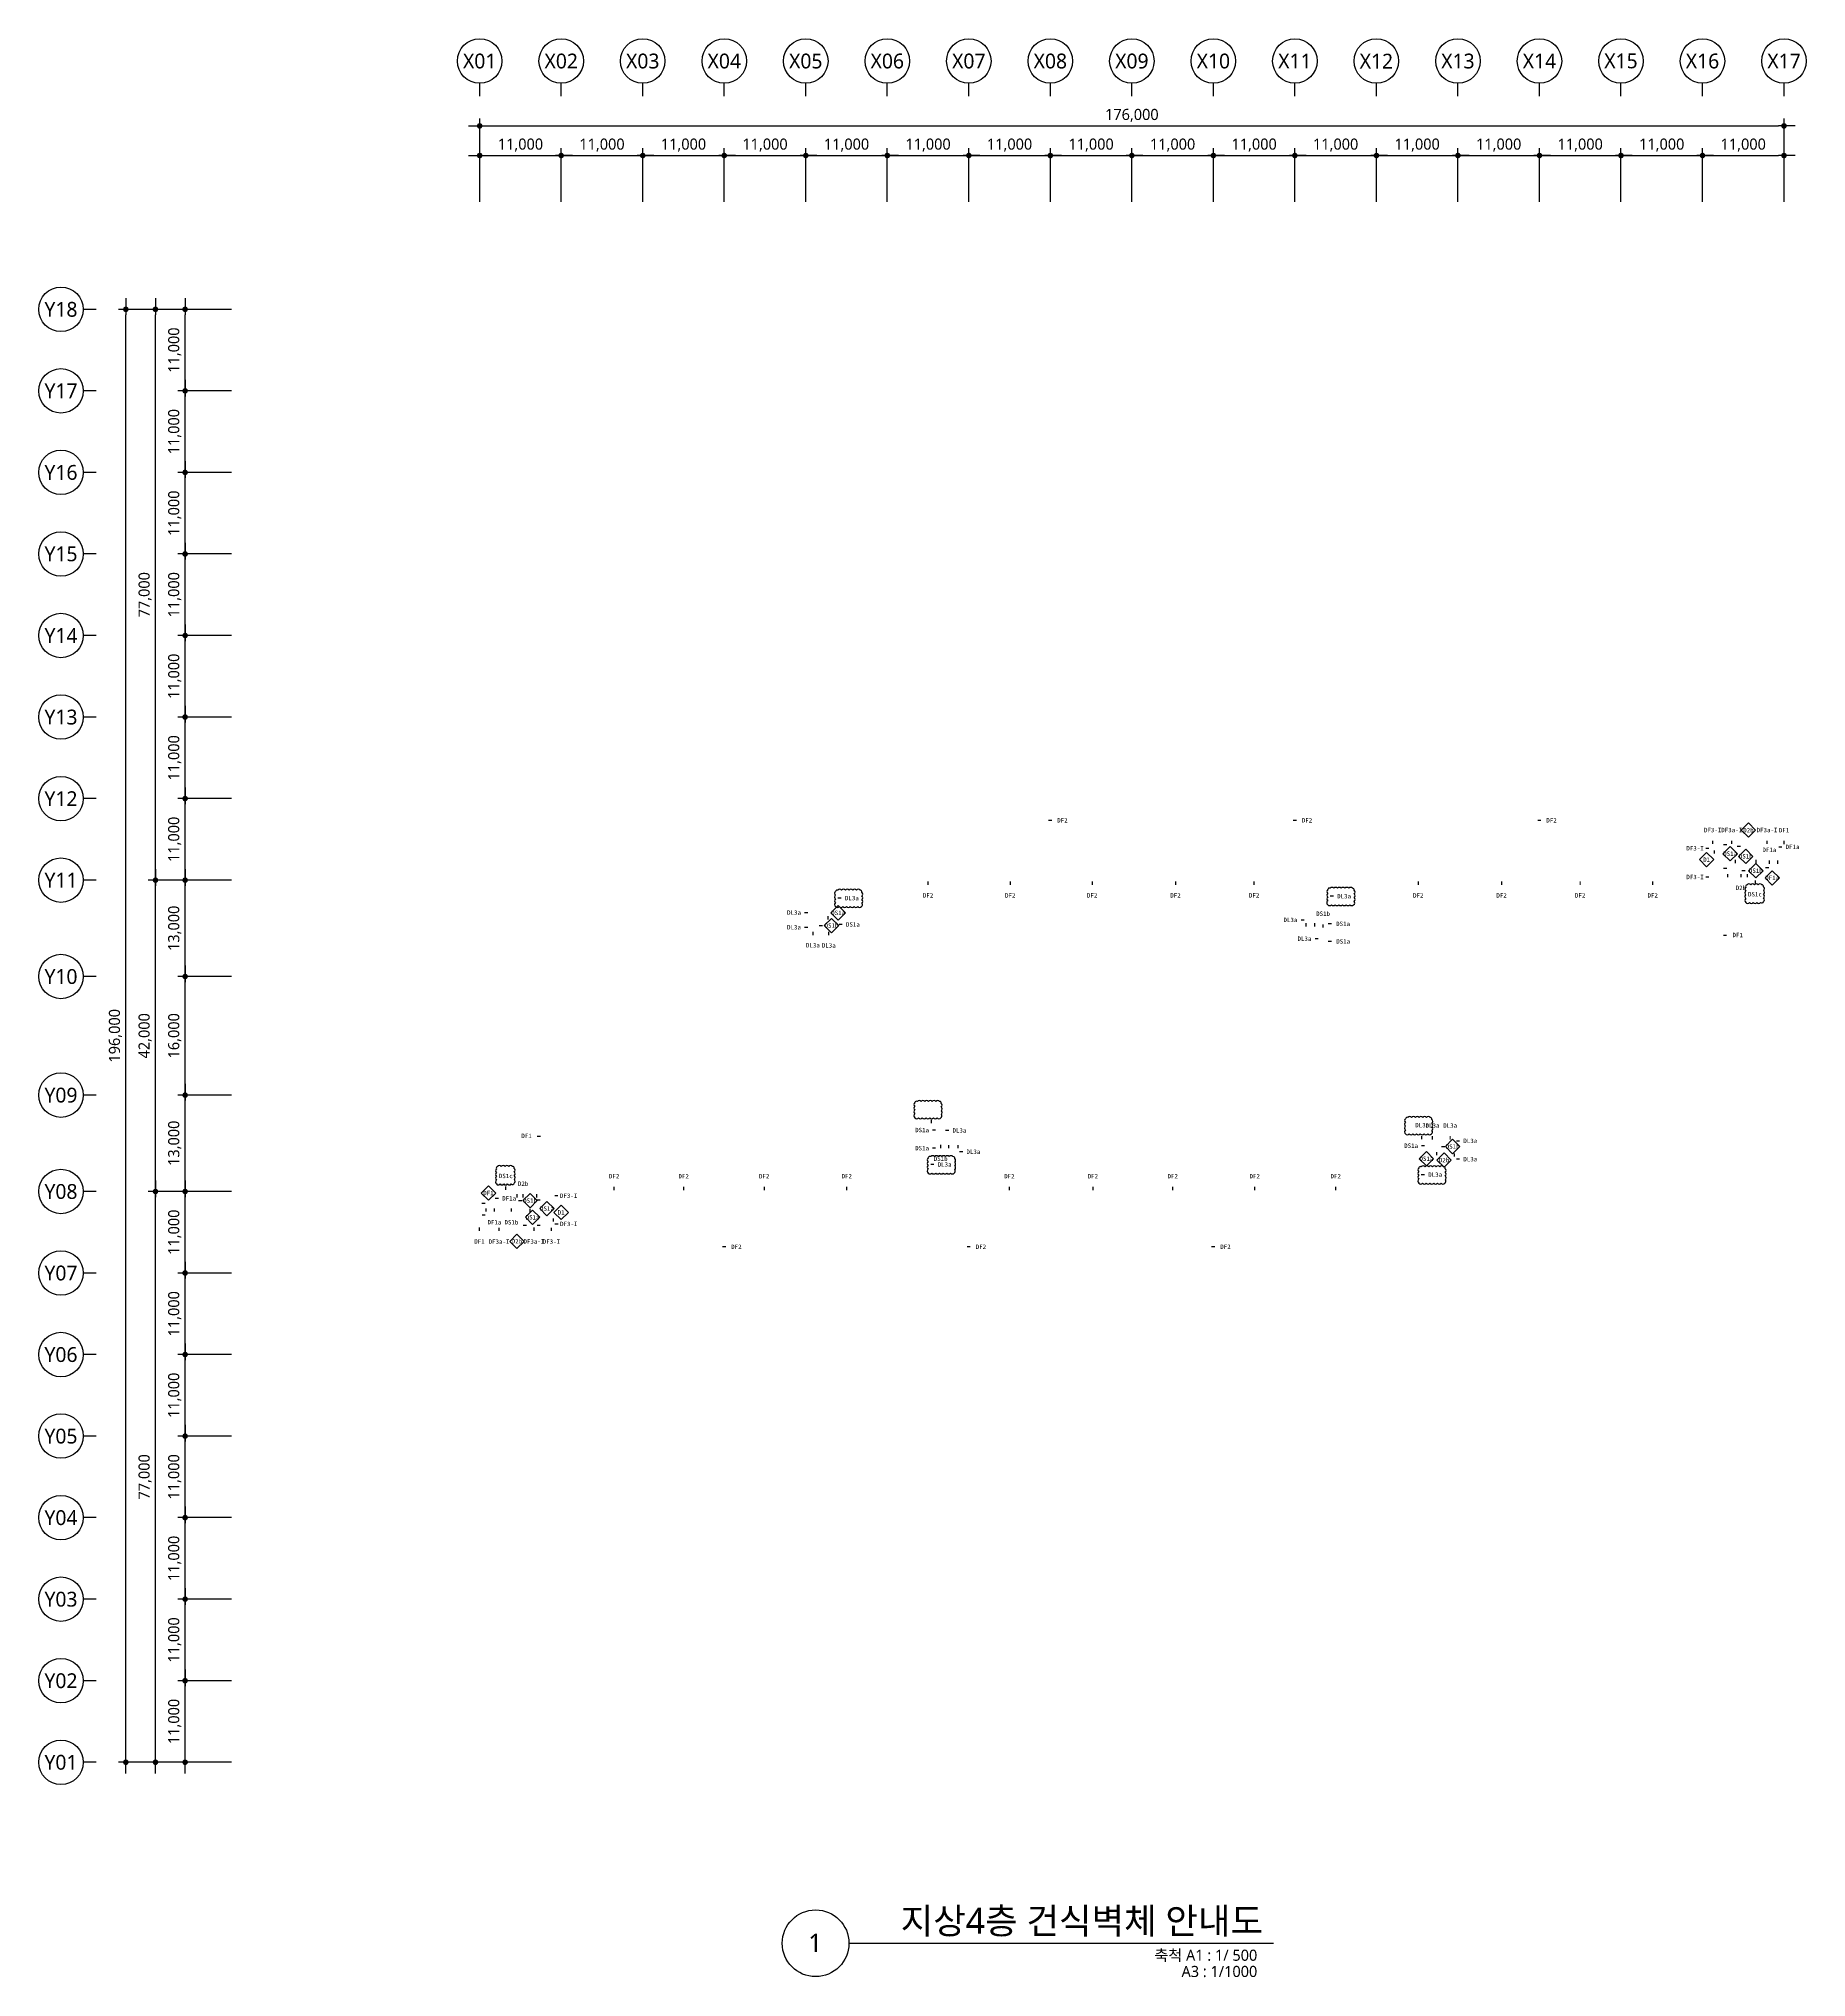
# Model space of a CAD drawing. Header units: millimetres. Extents: x 1205999 to 2806860, y 467935 to 2511436.
# Drawn here: x 2465999 to 2704499, y 1952935 to 2214436 of the extents above; entities that cross this region are included whole.
import ezdxf
from ezdxf.enums import TextEntityAlignment as Align

# ---------------------------------------------------------------- set-up
doc = ezdxf.new("R2010")
doc.units = ezdxf.units.MM
doc.header["$LTSCALE"] = 5
doc.header["$MEASUREMENT"] = 0
doc.layers.get('0').update_dxf_attribs({"linetype": 'CONTINUOUS'})
for name, color, linetype, lineweight in [('A-AXIS-BUBL', 7, 'CONTINUOUS', 25), ('A-DIMS', 7, 'CONTINUOUS', 25), ('A-MKXS-TEXT1', 3, 'CONTINUOUS', 25), ('A-MKXS-WALL', 6, 'CONTINUOUS', 20), ('A-XXXX-SYMB', 7, 'CONTINUOUS', 25), ('A-XXXX-TXT1', 3, 'CONTINUOUS', 25), ('A-XXXX-TXT2', 3, 'CONTINUOUS', 25), ('REV-202205', 20, 'CONTINUOUS', 25)]:
    doc.layers.add(name, color=color, linetype=linetype, lineweight=lineweight)
doc.layers.add('WAL-TAG', color=3, linetype='CONTINUOUS')
doc.styles.add('HY울릉도L', font='')
doc.styles.add('돋움체', font='')
doc.styles.add('맑은고딕', font='malgun.ttf')
doc.styles.get('HY울릉도L').set_extended_font_data('HYwulM')
doc.styles.get('돋움체').set_extended_font_data('DotumChe')
doc.dimstyles.new('CDIM', dxfattribs={"dimtxt": 3, "dimasz": 1.5, "dimexe": 2, "dimexo": 1, "dimgap": 1, "dimtad": 1, "dimdec": 0, "dimrnd": 0.5, "dimzin": 0, "dimdsep": 32, "dimlunit": 6, "dimtxsty": 'HY울릉도L', "dimblk1": '_CIDOT', "dimblk2": '_CIDOT', "dimsah": 1, "dimcen": 5.5, "dimclrd": 2, "dimclre": 2, "dimclrt": 7, "dimadec": 0, "dimazin": 0, "dimtfac": 1, "dimtdec": 0, "dimtix": 1, "dimtmove": 2, "dimatfit": 1, "dimldrblk": '_CIDOT', "dimfxl": 1, "dimtolj": 1, "dimtzin": 0, "dimlwd": -1, "dimarcsym": 0})

# ---------------------------------------------------------------- blocks, each defined once
blk = doc.blocks.new('_CIDOT')
at = {"color": 0, "linetype": 'ByBlock'}
blk.add_line((2, 0), (-1, 0), dxfattribs=at)
at = {"color": 0, "linetype": 'ByBlock', "const_width": 0.5}
blk.add_lwpolyline([(-0.25, 0, 1), (0.25, 0, 1)], format="xyb", close=True, dxfattribs=at)
blk = doc.blocks.new('*D4')
at = {"layer": 'A-DIMS', "lineweight": -2, "transparency": 16777216}
for p, q in [((93193, 67121), (85943, 67121)), ((93193, 56121), (85943, 56121))]:
    blk.add_line(p, q, dxfattribs=at)
at = {"layer": 'A-DIMS', "transparency": 16777216}
blk.add_line((86943, 56871), (86943, 66371), dxfattribs=at)
at = {"layer": 'A-DIMS', "transparency": 16777216, "xscale": 750, "yscale": 750, "zscale": 750}
for p, rotation in [((86943, 67121), 90), ((86943, 56121), 270)]:
    blk.add_blockref('_CIDOT', p, dxfattribs=dict(at, rotation=rotation))
at = {"layer": 'A-DIMS', "color": 3, "transparency": 16777216, "insert": (85538, 61621), "char_height": 1500, "attachment_point": 5, "rotation": 90, "style": '맑은고딕'}
blk.add_mtext('\\A1;11,000', dxfattribs=at)
blk = doc.blocks.new('*D5')
at = {"layer": 'A-DIMS', "lineweight": -2, "transparency": 16777216}
for p, q in [((93193, 78121), (85943, 78121)), ((93193, 67121), (85943, 67121))]:
    blk.add_line(p, q, dxfattribs=at)
at = {"layer": 'A-DIMS', "transparency": 16777216}
blk.add_line((86943, 67871), (86943, 77371), dxfattribs=at)
at = {"layer": 'A-DIMS', "transparency": 16777216, "xscale": 750, "yscale": 750, "zscale": 750}
for p, rotation in [((86943, 78121), 90), ((86943, 67121), 270)]:
    blk.add_blockref('_CIDOT', p, dxfattribs=dict(at, rotation=rotation))
at = {"layer": 'A-DIMS', "color": 3, "transparency": 16777216, "insert": (85538, 72621), "char_height": 1500, "attachment_point": 5, "rotation": 90, "style": '맑은고딕'}
blk.add_mtext('\\A1;11,000', dxfattribs=at)
blk = doc.blocks.new('*D6')
at = {"layer": 'A-DIMS', "lineweight": -2, "transparency": 16777216}
for p, q in [((93193, 89121), (85943, 89121)), ((93193, 78121), (85943, 78121))]:
    blk.add_line(p, q, dxfattribs=at)
at = {"layer": 'A-DIMS', "transparency": 16777216}
blk.add_line((86943, 78871), (86943, 88371), dxfattribs=at)
at = {"layer": 'A-DIMS', "transparency": 16777216, "xscale": 750, "yscale": 750, "zscale": 750}
for p, rotation in [((86943, 89121), 90), ((86943, 78121), 270)]:
    blk.add_blockref('_CIDOT', p, dxfattribs=dict(at, rotation=rotation))
at = {"layer": 'A-DIMS', "color": 3, "transparency": 16777216, "insert": (85538, 83621), "char_height": 1500, "attachment_point": 5, "rotation": 90, "style": '맑은고딕'}
blk.add_mtext('\\A1;11,000', dxfattribs=at)
blk = doc.blocks.new('*D7')
at = {"layer": 'A-DIMS', "lineweight": -2, "transparency": 16777216}
for p, q in [((93193, 100121), (85943, 100121)), ((93193, 89121), (85943, 89121))]:
    blk.add_line(p, q, dxfattribs=at)
at = {"layer": 'A-DIMS', "transparency": 16777216}
blk.add_line((86943, 89871), (86943, 99371), dxfattribs=at)
at = {"layer": 'A-DIMS', "transparency": 16777216, "xscale": 750, "yscale": 750, "zscale": 750}
for p, rotation in [((86943, 100121), 90), ((86943, 89121), 270)]:
    blk.add_blockref('_CIDOT', p, dxfattribs=dict(at, rotation=rotation))
at = {"layer": 'A-DIMS', "color": 3, "transparency": 16777216, "insert": (85538, 94621), "char_height": 1500, "attachment_point": 5, "rotation": 90, "style": '맑은고딕'}
blk.add_mtext('\\A1;11,000', dxfattribs=at)
blk = doc.blocks.new('*D8')
at = {"layer": 'A-DIMS', "lineweight": -2, "transparency": 16777216}
for p, q in [((93193, 111121), (85943, 111121)), ((93193, 100121), (85943, 100121))]:
    blk.add_line(p, q, dxfattribs=at)
at = {"layer": 'A-DIMS', "transparency": 16777216}
blk.add_line((86943, 100871), (86943, 110371), dxfattribs=at)
at = {"layer": 'A-DIMS', "transparency": 16777216, "xscale": 750, "yscale": 750, "zscale": 750}
for p, rotation in [((86943, 111121), 90), ((86943, 100121), 270)]:
    blk.add_blockref('_CIDOT', p, dxfattribs=dict(at, rotation=rotation))
at = {"layer": 'A-DIMS', "color": 3, "transparency": 16777216, "insert": (85538, 105621), "char_height": 1500, "attachment_point": 5, "rotation": 90, "style": '맑은고딕'}
blk.add_mtext('\\A1;11,000', dxfattribs=at)
blk = doc.blocks.new('*D9')
at = {"layer": 'A-DIMS', "lineweight": -2, "transparency": 16777216}
for p, q in [((93193, 122121), (85943, 122121)), ((93193, 111121), (85943, 111121))]:
    blk.add_line(p, q, dxfattribs=at)
at = {"layer": 'A-DIMS', "transparency": 16777216}
blk.add_line((86943, 111871), (86943, 121371), dxfattribs=at)
at = {"layer": 'A-DIMS', "transparency": 16777216, "xscale": 750, "yscale": 750, "zscale": 750}
for p, rotation in [((86943, 122121), 90), ((86943, 111121), 270)]:
    blk.add_blockref('_CIDOT', p, dxfattribs=dict(at, rotation=rotation))
at = {"layer": 'A-DIMS', "color": 3, "transparency": 16777216, "insert": (85538, 116621), "char_height": 1500, "attachment_point": 5, "rotation": 90, "style": '맑은고딕'}
blk.add_mtext('\\A1;11,000', dxfattribs=at)
blk = doc.blocks.new('*D10')
at = {"layer": 'A-DIMS', "lineweight": -2, "transparency": 16777216}
for p, q in [((93193, 135121), (85943, 135121)), ((93193, 122121), (85943, 122121))]:
    blk.add_line(p, q, dxfattribs=at)
at = {"layer": 'A-DIMS', "transparency": 16777216}
blk.add_line((86943, 122871), (86943, 134371), dxfattribs=at)
at = {"layer": 'A-DIMS', "transparency": 16777216, "xscale": 750, "yscale": 750, "zscale": 750}
for p, rotation in [((86943, 135121), 90), ((86943, 122121), 270)]:
    blk.add_blockref('_CIDOT', p, dxfattribs=dict(at, rotation=rotation))
at = {"layer": 'A-DIMS', "color": 3, "transparency": 16777216, "insert": (85538, 128621), "char_height": 1500, "attachment_point": 5, "rotation": 90, "style": '맑은고딕'}
blk.add_mtext('\\A1;13,000', dxfattribs=at)
blk = doc.blocks.new('*D11')
at = {"layer": 'A-DIMS', "lineweight": -2, "transparency": 16777216}
for p, q in [((93193, 151121), (85943, 151121)), ((93193, 135121), (85943, 135121))]:
    blk.add_line(p, q, dxfattribs=at)
at = {"layer": 'A-DIMS', "transparency": 16777216}
blk.add_line((86943, 135871), (86943, 150371), dxfattribs=at)
at = {"layer": 'A-DIMS', "transparency": 16777216, "xscale": 750, "yscale": 750, "zscale": 750}
for p, rotation in [((86943, 151121), 90), ((86943, 135121), 270)]:
    blk.add_blockref('_CIDOT', p, dxfattribs=dict(at, rotation=rotation))
at = {"layer": 'A-DIMS', "color": 3, "transparency": 16777216, "insert": (85538, 143121), "char_height": 1500, "attachment_point": 5, "rotation": 90, "style": '맑은고딕'}
blk.add_mtext('\\A1;16,000', dxfattribs=at)
blk = doc.blocks.new('*D12')
at = {"layer": 'A-DIMS', "lineweight": -2, "transparency": 16777216}
for p, q in [((93193, 164121), (85943, 164121)), ((93193, 151121), (85943, 151121))]:
    blk.add_line(p, q, dxfattribs=at)
at = {"layer": 'A-DIMS', "transparency": 16777216}
blk.add_line((86943, 151871), (86943, 163371), dxfattribs=at)
at = {"layer": 'A-DIMS', "transparency": 16777216, "xscale": 750, "yscale": 750, "zscale": 750}
for p, rotation in [((86943, 164121), 90), ((86943, 151121), 270)]:
    blk.add_blockref('_CIDOT', p, dxfattribs=dict(at, rotation=rotation))
at = {"layer": 'A-DIMS', "color": 3, "transparency": 16777216, "insert": (85538, 157621), "char_height": 1500, "attachment_point": 5, "rotation": 90, "style": '맑은고딕'}
blk.add_mtext('\\A1;13,000', dxfattribs=at)
blk = doc.blocks.new('*D13')
at = {"layer": 'A-DIMS', "lineweight": -2, "transparency": 16777216}
for p, q in [((93193, 175121), (85943, 175121)), ((93193, 164121), (85943, 164121))]:
    blk.add_line(p, q, dxfattribs=at)
at = {"layer": 'A-DIMS', "transparency": 16777216}
blk.add_line((86943, 164871), (86943, 174371), dxfattribs=at)
at = {"layer": 'A-DIMS', "transparency": 16777216, "xscale": 750, "yscale": 750, "zscale": 750}
for p, rotation in [((86943, 175121), 90), ((86943, 164121), 270)]:
    blk.add_blockref('_CIDOT', p, dxfattribs=dict(at, rotation=rotation))
at = {"layer": 'A-DIMS', "color": 3, "transparency": 16777216, "insert": (85538, 169621), "char_height": 1500, "attachment_point": 5, "rotation": 90, "style": '맑은고딕'}
blk.add_mtext('\\A1;11,000', dxfattribs=at)
blk = doc.blocks.new('*D14')
at = {"layer": 'A-DIMS', "lineweight": -2, "transparency": 16777216}
for p, q in [((93193, 186121), (85943, 186121)), ((93193, 175121), (85943, 175121))]:
    blk.add_line(p, q, dxfattribs=at)
at = {"layer": 'A-DIMS', "transparency": 16777216}
blk.add_line((86943, 175871), (86943, 185371), dxfattribs=at)
at = {"layer": 'A-DIMS', "transparency": 16777216, "xscale": 750, "yscale": 750, "zscale": 750}
for p, rotation in [((86943, 186121), 90), ((86943, 175121), 270)]:
    blk.add_blockref('_CIDOT', p, dxfattribs=dict(at, rotation=rotation))
at = {"layer": 'A-DIMS', "color": 3, "transparency": 16777216, "insert": (85538, 180621), "char_height": 1500, "attachment_point": 5, "rotation": 90, "style": '맑은고딕'}
blk.add_mtext('\\A1;11,000', dxfattribs=at)
blk = doc.blocks.new('*D15')
at = {"layer": 'A-DIMS', "lineweight": -2, "transparency": 16777216}
for p, q in [((93193, 197121), (85943, 197121)), ((93193, 186121), (85943, 186121))]:
    blk.add_line(p, q, dxfattribs=at)
at = {"layer": 'A-DIMS', "transparency": 16777216}
blk.add_line((86943, 186871), (86943, 196371), dxfattribs=at)
at = {"layer": 'A-DIMS', "transparency": 16777216, "xscale": 750, "yscale": 750, "zscale": 750}
for p, rotation in [((86943, 197121), 90), ((86943, 186121), 270)]:
    blk.add_blockref('_CIDOT', p, dxfattribs=dict(at, rotation=rotation))
at = {"layer": 'A-DIMS', "color": 3, "transparency": 16777216, "insert": (85538, 191621), "char_height": 1500, "attachment_point": 5, "rotation": 90, "style": '맑은고딕'}
blk.add_mtext('\\A1;11,000', dxfattribs=at)
blk = doc.blocks.new('*D16')
at = {"layer": 'A-DIMS', "lineweight": -2, "transparency": 16777216}
for p, q in [((93193, 208121), (85943, 208121)), ((93193, 197121), (85943, 197121))]:
    blk.add_line(p, q, dxfattribs=at)
at = {"layer": 'A-DIMS', "transparency": 16777216}
blk.add_line((86943, 197871), (86943, 207371), dxfattribs=at)
at = {"layer": 'A-DIMS', "transparency": 16777216, "xscale": 750, "yscale": 750, "zscale": 750}
for p, rotation in [((86943, 208121), 90), ((86943, 197121), 270)]:
    blk.add_blockref('_CIDOT', p, dxfattribs=dict(at, rotation=rotation))
at = {"layer": 'A-DIMS', "color": 3, "transparency": 16777216, "insert": (85538, 202621), "char_height": 1500, "attachment_point": 5, "rotation": 90, "style": '맑은고딕'}
blk.add_mtext('\\A1;11,000', dxfattribs=at)
blk = doc.blocks.new('*D17')
at = {"layer": 'A-DIMS', "lineweight": -2, "transparency": 16777216}
for p, q in [((93193, 219121), (85943, 219121)), ((93193, 208121), (85943, 208121))]:
    blk.add_line(p, q, dxfattribs=at)
at = {"layer": 'A-DIMS', "transparency": 16777216}
blk.add_line((86943, 208871), (86943, 218371), dxfattribs=at)
at = {"layer": 'A-DIMS', "transparency": 16777216, "xscale": 750, "yscale": 750, "zscale": 750}
for p, rotation in [((86943, 219121), 90), ((86943, 208121), 270)]:
    blk.add_blockref('_CIDOT', p, dxfattribs=dict(at, rotation=rotation))
at = {"layer": 'A-DIMS', "color": 3, "transparency": 16777216, "insert": (85538, 213621), "char_height": 1500, "attachment_point": 5, "rotation": 90, "style": '맑은고딕'}
blk.add_mtext('\\A1;11,000', dxfattribs=at)
blk = doc.blocks.new('*D18')
at = {"layer": 'A-DIMS', "lineweight": -2, "transparency": 16777216}
for p, q in [((93193, 230121), (85943, 230121)), ((93193, 219121), (85943, 219121))]:
    blk.add_line(p, q, dxfattribs=at)
at = {"layer": 'A-DIMS', "transparency": 16777216}
blk.add_line((86943, 219871), (86943, 229371), dxfattribs=at)
at = {"layer": 'A-DIMS', "transparency": 16777216, "xscale": 750, "yscale": 750, "zscale": 750}
for p, rotation in [((86943, 230121), 90), ((86943, 219121), 270)]:
    blk.add_blockref('_CIDOT', p, dxfattribs=dict(at, rotation=rotation))
at = {"layer": 'A-DIMS', "color": 3, "transparency": 16777216, "insert": (85538, 224621), "char_height": 1500, "attachment_point": 5, "rotation": 90, "style": '맑은고딕'}
blk.add_mtext('\\A1;11,000', dxfattribs=at)
blk = doc.blocks.new('*D19')
at = {"layer": 'A-DIMS', "lineweight": -2, "transparency": 16777216}
for p, q in [((93193, 241121), (85943, 241121)), ((93193, 230121), (85943, 230121))]:
    blk.add_line(p, q, dxfattribs=at)
at = {"layer": 'A-DIMS', "transparency": 16777216}
blk.add_line((86943, 230871), (86943, 240371), dxfattribs=at)
at = {"layer": 'A-DIMS', "transparency": 16777216, "xscale": 750, "yscale": 750, "zscale": 750}
for p, rotation in [((86943, 241121), 90), ((86943, 230121), 270)]:
    blk.add_blockref('_CIDOT', p, dxfattribs=dict(at, rotation=rotation))
at = {"layer": 'A-DIMS', "color": 3, "transparency": 16777216, "insert": (85538, 235621), "char_height": 1500, "attachment_point": 5, "rotation": 90, "style": '맑은고딕'}
blk.add_mtext('\\A1;11,000', dxfattribs=at)
blk = doc.blocks.new('*D20')
at = {"layer": 'A-DIMS', "lineweight": -2, "transparency": 16777216}
for p, q in [((93193, 122121), (81943, 122121)), ((93193, 45121), (81943, 45121))]:
    blk.add_line(p, q, dxfattribs=at)
at = {"layer": 'A-DIMS', "transparency": 16777216}
blk.add_line((82943, 45871), (82943, 121371), dxfattribs=at)
at = {"layer": 'A-DIMS', "transparency": 16777216, "xscale": 750, "yscale": 750, "zscale": 750}
for p, rotation in [((82943, 122121), 90), ((82943, 45121), 270)]:
    blk.add_blockref('_CIDOT', p, dxfattribs=dict(at, rotation=rotation))
at = {"layer": 'A-DIMS', "color": 3, "transparency": 16777216, "insert": (81542, 83621), "char_height": 1500, "attachment_point": 5, "rotation": 90, "style": '맑은고딕'}
blk.add_mtext('\\A1;77,000', dxfattribs=at)
blk = doc.blocks.new('*D21')
at = {"layer": 'A-DIMS', "lineweight": -2, "transparency": 16777216}
for p, q in [((93193, 241121), (77943, 241121)), ((93193, 45121), (77943, 45121))]:
    blk.add_line(p, q, dxfattribs=at)
at = {"layer": 'A-DIMS', "transparency": 16777216}
blk.add_line((78943, 45871), (78943, 240371), dxfattribs=at)
at = {"layer": 'A-DIMS', "transparency": 16777216, "xscale": 750, "yscale": 750, "zscale": 750}
for p, rotation in [((78943, 241121), 90), ((78943, 45121), 270)]:
    blk.add_blockref('_CIDOT', p, dxfattribs=dict(at, rotation=rotation))
at = {"layer": 'A-DIMS', "color": 3, "transparency": 16777216, "insert": (77538, 143121), "char_height": 1500, "attachment_point": 5, "rotation": 90, "style": '맑은고딕'}
blk.add_mtext('\\A1;196,000', dxfattribs=at)
blk = doc.blocks.new('*D22')
at = {"layer": 'A-DIMS', "lineweight": -2, "transparency": 16777216}
for p, q in [((93193, 56121), (85943, 56121)), ((93193, 45121), (85943, 45121))]:
    blk.add_line(p, q, dxfattribs=at)
at = {"layer": 'A-DIMS', "transparency": 16777216}
blk.add_line((86943, 45871), (86943, 55371), dxfattribs=at)
at = {"layer": 'A-DIMS', "transparency": 16777216, "xscale": 750, "yscale": 750, "zscale": 750}
for p, rotation in [((86943, 56121), 90), ((86943, 45121), 270)]:
    blk.add_blockref('_CIDOT', p, dxfattribs=dict(at, rotation=rotation))
at = {"layer": 'A-DIMS', "color": 3, "transparency": 16777216, "insert": (85538, 50621), "char_height": 1500, "attachment_point": 5, "rotation": 90, "style": '맑은고딕'}
blk.add_mtext('\\A1;11,000', dxfattribs=at)
blk = doc.blocks.new('*D23')
at = {"layer": 'A-DIMS', "lineweight": -2, "transparency": 16777216}
for p, q in [((93193, 164121), (81943, 164121)), ((93193, 122121), (81943, 122121))]:
    blk.add_line(p, q, dxfattribs=at)
at = {"layer": 'A-DIMS', "transparency": 16777216}
blk.add_line((82943, 122871), (82943, 163371), dxfattribs=at)
at = {"layer": 'A-DIMS', "transparency": 16777216, "xscale": 750, "yscale": 750, "zscale": 750}
for p, rotation in [((82943, 164121), 90), ((82943, 122121), 270)]:
    blk.add_blockref('_CIDOT', p, dxfattribs=dict(at, rotation=rotation))
at = {"layer": 'A-DIMS', "color": 3, "transparency": 16777216, "insert": (81542, 143121), "char_height": 1500, "attachment_point": 5, "rotation": 90, "style": '맑은고딕'}
blk.add_mtext('\\A1;42,000', dxfattribs=at)
blk = doc.blocks.new('*D24')
at = {"layer": 'A-DIMS', "lineweight": -2, "transparency": 16777216}
for p, q in [((93193, 241121), (81943, 241121)), ((93193, 164121), (81943, 164121))]:
    blk.add_line(p, q, dxfattribs=at)
at = {"layer": 'A-DIMS', "transparency": 16777216}
blk.add_line((82943, 164871), (82943, 240371), dxfattribs=at)
at = {"layer": 'A-DIMS', "transparency": 16777216, "xscale": 750, "yscale": 750, "zscale": 750}
for p, rotation in [((82943, 241121), 90), ((82943, 164121), 270)]:
    blk.add_blockref('_CIDOT', p, dxfattribs=dict(at, rotation=rotation))
at = {"layer": 'A-DIMS', "color": 3, "transparency": 16777216, "insert": (81542, 202621), "char_height": 1500, "attachment_point": 5, "rotation": 90, "style": '맑은고딕'}
blk.add_mtext('\\A1;77,000', dxfattribs=at)
blk = doc.blocks.new('*D25')
at = {"layer": 'A-DIMS', "lineweight": -2, "transparency": 16777216}
for p, q in [((148693, 255621), (148693, 262871)), ((159693, 255621), (159693, 262871))]:
    blk.add_line(p, q, dxfattribs=at)
at = {"layer": 'A-DIMS', "transparency": 16777216}
blk.add_line((149443, 261871), (158943, 261871), dxfattribs=at)
at = {"layer": 'A-DIMS', "transparency": 16777216, "xscale": 750, "yscale": 750, "zscale": 750, "rotation": 180}
blk.add_blockref('_CIDOT', (148693, 261871), dxfattribs=at)
at = {"layer": 'A-DIMS', "transparency": 16777216, "xscale": 750, "yscale": 750, "zscale": 750}
blk.add_blockref('_CIDOT', (159693, 261871), dxfattribs=at)
at = {"layer": 'A-DIMS', "color": 3, "transparency": 16777216, "insert": (154193, 263275), "char_height": 1500, "attachment_point": 5, "style": '맑은고딕'}
blk.add_mtext('\\A1;11,000', dxfattribs=at)
blk = doc.blocks.new('*D26')
at = {"layer": 'A-DIMS', "lineweight": -2, "transparency": 16777216}
for p, q in [((159693, 255621), (159693, 262871)), ((170693, 255621), (170693, 262871))]:
    blk.add_line(p, q, dxfattribs=at)
at = {"layer": 'A-DIMS', "transparency": 16777216}
blk.add_line((160443, 261871), (169943, 261871), dxfattribs=at)
at = {"layer": 'A-DIMS', "transparency": 16777216, "xscale": 750, "yscale": 750, "zscale": 750, "rotation": 180}
blk.add_blockref('_CIDOT', (159693, 261871), dxfattribs=at)
at = {"layer": 'A-DIMS', "transparency": 16777216, "xscale": 750, "yscale": 750, "zscale": 750}
blk.add_blockref('_CIDOT', (170693, 261871), dxfattribs=at)
at = {"layer": 'A-DIMS', "color": 3, "transparency": 16777216, "insert": (165193, 263275), "char_height": 1500, "attachment_point": 5, "style": '맑은고딕'}
blk.add_mtext('\\A1;11,000', dxfattribs=at)
blk = doc.blocks.new('*D27')
at = {"layer": 'A-DIMS', "lineweight": -2, "transparency": 16777216}
for p, q in [((170693, 255621), (170693, 262871)), ((181693, 255621), (181693, 262871))]:
    blk.add_line(p, q, dxfattribs=at)
at = {"layer": 'A-DIMS', "transparency": 16777216}
blk.add_line((171443, 261871), (180943, 261871), dxfattribs=at)
at = {"layer": 'A-DIMS', "transparency": 16777216, "xscale": 750, "yscale": 750, "zscale": 750, "rotation": 180}
blk.add_blockref('_CIDOT', (170693, 261871), dxfattribs=at)
at = {"layer": 'A-DIMS', "transparency": 16777216, "xscale": 750, "yscale": 750, "zscale": 750}
blk.add_blockref('_CIDOT', (181693, 261871), dxfattribs=at)
at = {"layer": 'A-DIMS', "color": 3, "transparency": 16777216, "insert": (176193, 263275), "char_height": 1500, "attachment_point": 5, "style": '맑은고딕'}
blk.add_mtext('\\A1;11,000', dxfattribs=at)
blk = doc.blocks.new('*D28')
at = {"layer": 'A-DIMS', "lineweight": -2, "transparency": 16777216}
for p, q in [((181693, 255621), (181693, 262871)), ((192693, 255621), (192693, 262871))]:
    blk.add_line(p, q, dxfattribs=at)
at = {"layer": 'A-DIMS', "transparency": 16777216}
blk.add_line((182443, 261871), (191943, 261871), dxfattribs=at)
at = {"layer": 'A-DIMS', "transparency": 16777216, "xscale": 750, "yscale": 750, "zscale": 750, "rotation": 180}
blk.add_blockref('_CIDOT', (181693, 261871), dxfattribs=at)
at = {"layer": 'A-DIMS', "transparency": 16777216, "xscale": 750, "yscale": 750, "zscale": 750}
blk.add_blockref('_CIDOT', (192693, 261871), dxfattribs=at)
at = {"layer": 'A-DIMS', "color": 3, "transparency": 16777216, "insert": (187193, 263275), "char_height": 1500, "attachment_point": 5, "style": '맑은고딕'}
blk.add_mtext('\\A1;11,000', dxfattribs=at)
blk = doc.blocks.new('*D29')
at = {"layer": 'A-DIMS', "lineweight": -2, "transparency": 16777216}
for p, q in [((192693, 255621), (192693, 262871)), ((203693, 255621), (203693, 262871))]:
    blk.add_line(p, q, dxfattribs=at)
at = {"layer": 'A-DIMS', "transparency": 16777216}
blk.add_line((193443, 261871), (202943, 261871), dxfattribs=at)
at = {"layer": 'A-DIMS', "transparency": 16777216, "xscale": 750, "yscale": 750, "zscale": 750, "rotation": 180}
blk.add_blockref('_CIDOT', (192693, 261871), dxfattribs=at)
at = {"layer": 'A-DIMS', "transparency": 16777216, "xscale": 750, "yscale": 750, "zscale": 750}
blk.add_blockref('_CIDOT', (203693, 261871), dxfattribs=at)
at = {"layer": 'A-DIMS', "color": 3, "transparency": 16777216, "insert": (198193, 263275), "char_height": 1500, "attachment_point": 5, "style": '맑은고딕'}
blk.add_mtext('\\A1;11,000', dxfattribs=at)
blk = doc.blocks.new('*D30')
at = {"layer": 'A-DIMS', "lineweight": -2, "transparency": 16777216}
for p, q in [((203693, 255621), (203693, 262871)), ((214693, 255621), (214693, 262871))]:
    blk.add_line(p, q, dxfattribs=at)
at = {"layer": 'A-DIMS', "transparency": 16777216}
blk.add_line((204443, 261871), (213943, 261871), dxfattribs=at)
at = {"layer": 'A-DIMS', "transparency": 16777216, "xscale": 750, "yscale": 750, "zscale": 750, "rotation": 180}
blk.add_blockref('_CIDOT', (203693, 261871), dxfattribs=at)
at = {"layer": 'A-DIMS', "transparency": 16777216, "xscale": 750, "yscale": 750, "zscale": 750}
blk.add_blockref('_CIDOT', (214693, 261871), dxfattribs=at)
at = {"layer": 'A-DIMS', "color": 3, "transparency": 16777216, "insert": (209193, 263275), "char_height": 1500, "attachment_point": 5, "style": '맑은고딕'}
blk.add_mtext('\\A1;11,000', dxfattribs=at)
blk = doc.blocks.new('*D31')
at = {"layer": 'A-DIMS', "lineweight": -2, "transparency": 16777216}
for p, q in [((214693, 255621), (214693, 262871)), ((225693, 255621), (225693, 262871))]:
    blk.add_line(p, q, dxfattribs=at)
at = {"layer": 'A-DIMS', "transparency": 16777216}
blk.add_line((215443, 261871), (224943, 261871), dxfattribs=at)
at = {"layer": 'A-DIMS', "transparency": 16777216, "xscale": 750, "yscale": 750, "zscale": 750, "rotation": 180}
blk.add_blockref('_CIDOT', (214693, 261871), dxfattribs=at)
at = {"layer": 'A-DIMS', "transparency": 16777216, "xscale": 750, "yscale": 750, "zscale": 750}
blk.add_blockref('_CIDOT', (225693, 261871), dxfattribs=at)
at = {"layer": 'A-DIMS', "color": 3, "transparency": 16777216, "insert": (220193, 263275), "char_height": 1500, "attachment_point": 5, "style": '맑은고딕'}
blk.add_mtext('\\A1;11,000', dxfattribs=at)
blk = doc.blocks.new('*D32')
at = {"layer": 'A-DIMS', "lineweight": -2, "transparency": 16777216}
for p, q in [((225693, 255621), (225693, 262871)), ((236693, 255621), (236693, 262871))]:
    blk.add_line(p, q, dxfattribs=at)
at = {"layer": 'A-DIMS', "transparency": 16777216}
blk.add_line((226443, 261871), (235943, 261871), dxfattribs=at)
at = {"layer": 'A-DIMS', "transparency": 16777216, "xscale": 750, "yscale": 750, "zscale": 750, "rotation": 180}
blk.add_blockref('_CIDOT', (225693, 261871), dxfattribs=at)
at = {"layer": 'A-DIMS', "transparency": 16777216, "xscale": 750, "yscale": 750, "zscale": 750}
blk.add_blockref('_CIDOT', (236693, 261871), dxfattribs=at)
at = {"layer": 'A-DIMS', "color": 3, "transparency": 16777216, "insert": (231193, 263275), "char_height": 1500, "attachment_point": 5, "style": '맑은고딕'}
blk.add_mtext('\\A1;11,000', dxfattribs=at)
blk = doc.blocks.new('*D33')
at = {"layer": 'A-DIMS', "lineweight": -2, "transparency": 16777216}
for p, q in [((236693, 255621), (236693, 262871)), ((247693, 255621), (247693, 262871))]:
    blk.add_line(p, q, dxfattribs=at)
at = {"layer": 'A-DIMS', "transparency": 16777216}
blk.add_line((237443, 261871), (246943, 261871), dxfattribs=at)
at = {"layer": 'A-DIMS', "transparency": 16777216, "xscale": 750, "yscale": 750, "zscale": 750, "rotation": 180}
blk.add_blockref('_CIDOT', (236693, 261871), dxfattribs=at)
at = {"layer": 'A-DIMS', "transparency": 16777216, "xscale": 750, "yscale": 750, "zscale": 750}
blk.add_blockref('_CIDOT', (247693, 261871), dxfattribs=at)
at = {"layer": 'A-DIMS', "color": 3, "transparency": 16777216, "insert": (242193, 263275), "char_height": 1500, "attachment_point": 5, "style": '맑은고딕'}
blk.add_mtext('\\A1;11,000', dxfattribs=at)
blk = doc.blocks.new('*D34')
at = {"layer": 'A-DIMS', "lineweight": -2, "transparency": 16777216}
for p, q in [((247693, 255621), (247693, 262871)), ((258693, 255621), (258693, 262871))]:
    blk.add_line(p, q, dxfattribs=at)
at = {"layer": 'A-DIMS', "transparency": 16777216}
blk.add_line((248443, 261871), (257943, 261871), dxfattribs=at)
at = {"layer": 'A-DIMS', "transparency": 16777216, "xscale": 750, "yscale": 750, "zscale": 750, "rotation": 180}
blk.add_blockref('_CIDOT', (247693, 261871), dxfattribs=at)
at = {"layer": 'A-DIMS', "transparency": 16777216, "xscale": 750, "yscale": 750, "zscale": 750}
blk.add_blockref('_CIDOT', (258693, 261871), dxfattribs=at)
at = {"layer": 'A-DIMS', "color": 3, "transparency": 16777216, "insert": (253193, 263275), "char_height": 1500, "attachment_point": 5, "style": '맑은고딕'}
blk.add_mtext('\\A1;11,000', dxfattribs=at)
blk = doc.blocks.new('*D35')
at = {"layer": 'A-DIMS', "lineweight": -2, "transparency": 16777216}
for p, q in [((258693, 255621), (258693, 262871)), ((269693, 255621), (269693, 262871))]:
    blk.add_line(p, q, dxfattribs=at)
at = {"layer": 'A-DIMS', "transparency": 16777216}
blk.add_line((259443, 261871), (268943, 261871), dxfattribs=at)
at = {"layer": 'A-DIMS', "transparency": 16777216, "xscale": 750, "yscale": 750, "zscale": 750, "rotation": 180}
blk.add_blockref('_CIDOT', (258693, 261871), dxfattribs=at)
at = {"layer": 'A-DIMS', "transparency": 16777216, "xscale": 750, "yscale": 750, "zscale": 750}
blk.add_blockref('_CIDOT', (269693, 261871), dxfattribs=at)
at = {"layer": 'A-DIMS', "color": 3, "transparency": 16777216, "insert": (264193, 263275), "char_height": 1500, "attachment_point": 5, "style": '맑은고딕'}
blk.add_mtext('\\A1;11,000', dxfattribs=at)
blk = doc.blocks.new('*D36')
at = {"layer": 'A-DIMS', "lineweight": -2, "transparency": 16777216}
for p, q in [((269693, 255621), (269693, 262871)), ((280693, 255621), (280693, 262871))]:
    blk.add_line(p, q, dxfattribs=at)
at = {"layer": 'A-DIMS', "transparency": 16777216}
blk.add_line((270443, 261871), (279943, 261871), dxfattribs=at)
at = {"layer": 'A-DIMS', "transparency": 16777216, "xscale": 750, "yscale": 750, "zscale": 750, "rotation": 180}
blk.add_blockref('_CIDOT', (269693, 261871), dxfattribs=at)
at = {"layer": 'A-DIMS', "transparency": 16777216, "xscale": 750, "yscale": 750, "zscale": 750}
blk.add_blockref('_CIDOT', (280693, 261871), dxfattribs=at)
at = {"layer": 'A-DIMS', "color": 3, "transparency": 16777216, "insert": (275193, 263275), "char_height": 1500, "attachment_point": 5, "style": '맑은고딕'}
blk.add_mtext('\\A1;11,000', dxfattribs=at)
blk = doc.blocks.new('*D37')
at = {"layer": 'A-DIMS', "lineweight": -2, "transparency": 16777216}
for p, q in [((280693, 255621), (280693, 262871)), ((291693, 255621), (291693, 262871))]:
    blk.add_line(p, q, dxfattribs=at)
at = {"layer": 'A-DIMS', "transparency": 16777216}
blk.add_line((281443, 261871), (290943, 261871), dxfattribs=at)
at = {"layer": 'A-DIMS', "transparency": 16777216, "xscale": 750, "yscale": 750, "zscale": 750, "rotation": 180}
blk.add_blockref('_CIDOT', (280693, 261871), dxfattribs=at)
at = {"layer": 'A-DIMS', "transparency": 16777216, "xscale": 750, "yscale": 750, "zscale": 750}
blk.add_blockref('_CIDOT', (291693, 261871), dxfattribs=at)
at = {"layer": 'A-DIMS', "color": 3, "transparency": 16777216, "insert": (286193, 263275), "char_height": 1500, "attachment_point": 5, "style": '맑은고딕'}
blk.add_mtext('\\A1;11,000', dxfattribs=at)
blk = doc.blocks.new('*D38')
at = {"layer": 'A-DIMS', "lineweight": -2, "transparency": 16777216}
for p, q in [((126693, 255621), (126693, 266871)), ((302693, 255621), (302693, 266871))]:
    blk.add_line(p, q, dxfattribs=at)
at = {"layer": 'A-DIMS', "transparency": 16777216}
blk.add_line((127443, 265871), (301943, 265871), dxfattribs=at)
at = {"layer": 'A-DIMS', "transparency": 16777216, "xscale": 750, "yscale": 750, "zscale": 750, "rotation": 180}
blk.add_blockref('_CIDOT', (126693, 265871), dxfattribs=at)
at = {"layer": 'A-DIMS', "transparency": 16777216, "xscale": 750, "yscale": 750, "zscale": 750}
blk.add_blockref('_CIDOT', (302693, 265871), dxfattribs=at)
at = {"layer": 'A-DIMS', "color": 3, "transparency": 16777216, "insert": (214693, 267275), "char_height": 1500, "attachment_point": 5, "style": '맑은고딕'}
blk.add_mtext('\\A1;176,000', dxfattribs=at)
blk = doc.blocks.new('*D39')
at = {"layer": 'A-DIMS', "lineweight": -2, "transparency": 16777216}
for p, q in [((291693, 255621), (291693, 262871)), ((302693, 255621), (302693, 262871))]:
    blk.add_line(p, q, dxfattribs=at)
at = {"layer": 'A-DIMS', "transparency": 16777216}
blk.add_line((292443, 261871), (301943, 261871), dxfattribs=at)
at = {"layer": 'A-DIMS', "transparency": 16777216, "xscale": 750, "yscale": 750, "zscale": 750, "rotation": 180}
blk.add_blockref('_CIDOT', (291693, 261871), dxfattribs=at)
at = {"layer": 'A-DIMS', "transparency": 16777216, "xscale": 750, "yscale": 750, "zscale": 750}
blk.add_blockref('_CIDOT', (302693, 261871), dxfattribs=at)
at = {"layer": 'A-DIMS', "color": 3, "transparency": 16777216, "insert": (297193, 263275), "char_height": 1500, "attachment_point": 5, "style": '맑은고딕'}
blk.add_mtext('\\A1;11,000', dxfattribs=at)
blk = doc.blocks.new('*D40')
at = {"layer": 'A-DIMS', "lineweight": -2, "transparency": 16777216}
for p, q in [((126693, 255621), (126693, 262871)), ((137693, 255621), (137693, 262871))]:
    blk.add_line(p, q, dxfattribs=at)
at = {"layer": 'A-DIMS', "transparency": 16777216}
blk.add_line((127443, 261871), (136943, 261871), dxfattribs=at)
at = {"layer": 'A-DIMS', "transparency": 16777216, "xscale": 750, "yscale": 750, "zscale": 750, "rotation": 180}
blk.add_blockref('_CIDOT', (126693, 261871), dxfattribs=at)
at = {"layer": 'A-DIMS', "transparency": 16777216, "xscale": 750, "yscale": 750, "zscale": 750}
blk.add_blockref('_CIDOT', (137693, 261871), dxfattribs=at)
at = {"layer": 'A-DIMS', "color": 3, "transparency": 16777216, "insert": (132193, 263275), "char_height": 1500, "attachment_point": 5, "style": '맑은고딕'}
blk.add_mtext('\\A1;11,000', dxfattribs=at)
blk = doc.blocks.new('*D41')
at = {"layer": 'A-DIMS', "lineweight": -2, "transparency": 16777216}
for p, q in [((137693, 255621), (137693, 262871)), ((148693, 255621), (148693, 262871))]:
    blk.add_line(p, q, dxfattribs=at)
at = {"layer": 'A-DIMS', "transparency": 16777216}
blk.add_line((138443, 261871), (147943, 261871), dxfattribs=at)
at = {"layer": 'A-DIMS', "transparency": 16777216, "xscale": 750, "yscale": 750, "zscale": 750, "rotation": 180}
blk.add_blockref('_CIDOT', (137693, 261871), dxfattribs=at)
at = {"layer": 'A-DIMS', "transparency": 16777216, "xscale": 750, "yscale": 750, "zscale": 750}
blk.add_blockref('_CIDOT', (148693, 261871), dxfattribs=at)
at = {"layer": 'A-DIMS', "color": 3, "transparency": 16777216, "insert": (143193, 263275), "char_height": 1500, "attachment_point": 5, "style": '맑은고딕'}
blk.add_mtext('\\A1;11,000', dxfattribs=at)
blk = doc.blocks.new('wall-tag-02')
at = {"layer": 'A-MKXS-WALL'}
blk.add_lwpolyline([(0, 1185, 112, 112, 0), (0, 885, 0, 0, 0), (0, 608, 0, 0, 0), (-608, 0, 0, 0, 0), (0, -608, 0, 0, 0), (608, 0, 0, 0, 0), (0, 608, 0, 0, 0)], format="xyseb", dxfattribs=at)
blk = doc.blocks.new('wall-tag-01')
blk.add_wipeout([(86681, 26087), (86074, 25480), (86681, 24872), (87289, 25480)]).dxf.layer = 'A-MKXS-WALL'
at = {"layer": 'A-MKXS-WALL'}
blk.add_lwpolyline([(86681, 26087), (86074, 25480), (86681, 24872), (87289, 25480)], close=True, dxfattribs=at)
blk = doc.blocks.new('DIM(210222)')
for p, q in [((126693, 269870.6), (126693, 271620.6)), ((137693, 269870.6), (137693, 271620.6)), ((148693, 269870.6), (148693, 271620.6)), ((159693, 269870.6), (159693, 271620.6)), ((170693, 269870.6), (170693, 271620.6)), ((181693, 269870.6), (181693, 271620.6)), ((192693, 269870.6), (192693, 271620.6)), ((203693, 269870.6), (203693, 271620.6)), ((214693, 269870.6), (214693, 271620.6)), ((225693, 269870.6), (225693, 271620.6)), ((236693, 269870.6), (236693, 271620.6)), ((247693, 269870.6), (247693, 271620.6)), ((258693, 269870.6), (258693, 271620.6)), ((269693, 269870.6), (269693, 271620.6)), ((280693, 269870.6), (280693, 271620.6)), ((291693, 269870.6), (291693, 271620.6)), ((302693, 269870.6), (302693, 271620.6)), ((74943, 241120.6), (73193, 241120.6)), ((74943, 230120.6), (73193, 230120.6)), ((74943, 219120.6), (73193, 219120.6)), ((74943, 208120.6), (73193, 208120.6)), ((74943, 197120.6), (73193, 197120.6)), ((74943, 186120.6), (73193, 186120.6)), ((74943, 175120.6), (73193, 175120.6)), ((74943, 164120.6), (73193, 164120.6)), ((74943, 151120.6), (73193, 151120.6)), ((74943, 135120.6), (73193, 135120.6)), ((74943, 122120.6), (73193, 122120.6)), ((74943, 111120.6), (73193, 111120.6)), ((74943, 100120.6), (73193, 100120.6)), ((74943, 89120.6), (73193, 89120.6)), ((74943, 78120.6), (73193, 78120.6)), ((74943, 67120.6), (73193, 67120.6)), ((74943, 56120.6), (73193, 56120.6)), ((74943, 45120.6), (73193, 45120.6))]:
    blk.add_line(p, q)
at = {"layer": 'A-AXIS-BUBL', "ltscale": 0.2}
for centre in [(126693, 274620.6), (137693, 274620.6), (148693, 274620.6), (159693, 274620.6), (170693, 274620.6), (181693, 274620.6), (192693, 274620.6), (203693, 274620.6), (214693, 274620.6), (225693, 274620.6), (236693, 274620.6), (247693, 274620.6), (258693, 274620.6), (269693, 274620.6), (280693, 274620.6), (291693, 274620.6), (302693, 274620.6), (70193, 241120.6), (70193, 230120.6), (70193, 219120.6), (70193, 208120.6), (70193, 197120.6), (70193, 186120.6), (70193, 175120.6), (70193, 164120.6), (70193, 151120.6), (70193, 135120.6), (70193, 122120.6), (70193, 111120.6), (70193, 100120.6), (70193, 89120.6), (70193, 78120.6), (70193, 67120.6), (70193, 56120.6), (70193, 45120.6)]:
    blk.add_circle(centre, 3000, dxfattribs=at)
at = {"layer": 'A-XXXX-TXT2', "ltscale": 0.2, "style": '맑은고딕'}
for s, p in [('X01', (126693, 274620.6)), ('X02', (137693, 274620.6)), ('X03', (148693, 274620.6)), ('X04', (159693, 274620.6)), ('X05', (170693, 274620.6)), ('X06', (181693, 274620.6)), ('X07', (192693, 274620.6)), ('X08', (203693, 274620.6)), ('X09', (214693, 274620.6)), ('X10', (225693, 274620.6)), ('X11', (236693, 274620.6)), ('X12', (247693, 274620.6)), ('X13', (258693, 274620.6)), ('X14', (269693, 274620.6)), ('X15', (280693, 274620.6)), ('X16', (291693, 274620.6)), ('X17', (302693, 274620.6)), ('Y18', (70193, 241120.6)), ('Y17', (70193, 230120.6)), ('Y16', (70193, 219120.6)), ('Y15', (70193, 208120.6)), ('Y14', (70193, 197120.6)), ('Y13', (70193, 186120.6)), ('Y12', (70193, 175120.6)), ('Y11', (70193, 164120.6)), ('Y10', (70193, 151120.6)), ('Y09', (70193, 135120.6)), ('Y08', (70193, 122120.6)), ('Y07', (70193, 111120.6)), ('Y06', (70193, 100120.6)), ('Y05', (70193, 89120.6)), ('Y04', (70193, 78120.6)), ('Y03', (70193, 67120.6)), ('Y02', (70193, 56120.6)), ('Y01', (70193, 45120.6))]:
    blk.add_text(s, height=2000, dxfattribs=at).set_placement(p, align=Align.MIDDLE)
at = {"layer": 'A-DIMS'}
for p1, p2, distance, picture, middle in [((126693, 255120.6), (302693, 255120.6), 10750, '*D38', (214693, 267275.5)), ((126693, 255120.6), (137693, 255120.6), 6750, '*D40', (132193, 263275.5)), ((137693, 255120.6), (148693, 255120.6), 6750, '*D41', (143193, 263275.5)), ((148693, 255120.6), (159693, 255120.6), 6750, '*D25', (154193, 263275.5)), ((159693, 255120.6), (170693, 255120.6), 6750, '*D26', (165193, 263275.5)), ((170693, 255120.6), (181693, 255120.6), 6750, '*D27', (176193, 263275.5)), ((181693, 255120.6), (192693, 255120.6), 6750, '*D28', (187193, 263275.5)), ((192693, 255120.6), (203693, 255120.6), 6750, '*D29', (198193, 263275.5)), ((203693, 255120.6), (214693, 255120.6), 6750, '*D30', (209193, 263275.5)), ((214693, 255120.6), (225693, 255120.6), 6750, '*D31', (220193, 263275.5)), ((225693, 255120.6), (236693, 255120.6), 6750, '*D32', (231193, 263275.5)), ((236693, 255120.6), (247693, 255120.6), 6750, '*D33', (242193, 263275.5)), ((247693, 255120.6), (258693, 255120.6), 6750, '*D34', (253193, 263275.5)), ((258693, 255120.6), (269693, 255120.6), 6750, '*D35', (264193, 263275.5)), ((269693, 255120.6), (280693, 255120.6), 6750, '*D36', (275193, 263275.5)), ((280693, 255120.6), (291693, 255120.6), 6750, '*D37', (286193, 263275.5)), ((291693, 255120.6), (302693, 255120.6), 6750, '*D39', (297193, 263275.5)), ((93693, 45120.6), (93693, 241120.6), 14750, '*D21', (77538.1, 143120.6)), ((93693, 164120.6), (93693, 241120.6), 10750, '*D24', (81542.2, 202620.6)), ((93693, 230120.6), (93693, 241120.6), 6750, '*D19', (85538.1, 235620.6)), ((93693, 219120.6), (93693, 230120.6), 6750, '*D18', (85538.1, 224620.6)), ((93693, 208120.6), (93693, 219120.6), 6750, '*D17', (85538.1, 213620.6)), ((93693, 197120.6), (93693, 208120.6), 6750, '*D16', (85538.1, 202620.6)), ((93693, 186120.6), (93693, 197120.6), 6750, '*D15', (85538.1, 191620.6)), ((93693, 175120.6), (93693, 186120.6), 6750, '*D14', (85538.1, 180620.6)), ((93693, 164120.6), (93693, 175120.6), 6750, '*D13', (85538.1, 169620.6)), ((93693, 122120.6), (93693, 164120.6), 10750, '*D23', (81542.2, 143120.6)), ((93693, 151120.6), (93693, 164120.6), 6750, '*D12', (85538.1, 157620.6)), ((93693, 135120.6), (93693, 151120.6), 6750, '*D11', (85538.1, 143120.6)), ((93693, 122120.6), (93693, 135120.6), 6750, '*D10', (85538.1, 128620.6)), ((93693, 45120.6), (93693, 122120.6), 10750, '*D20', (81542.2, 83620.6)), ((93693, 111120.6), (93693, 122120.6), 6750, '*D9', (85538.1, 116620.6)), ((93693, 100120.6), (93693, 111120.6), 6750, '*D8', (85538.1, 105620.6)), ((93693, 89120.6), (93693, 100120.6), 6750, '*D7', (85538.1, 94620.6)), ((93693, 78120.6), (93693, 89120.6), 6750, '*D6', (85538.1, 83620.6)), ((93693, 67120.6), (93693, 78120.6), 6750, '*D5', (85538.1, 72620.6)), ((93693, 56120.6), (93693, 67120.6), 6750, '*D4', (85538.1, 61620.6)), ((93693, 45120.6), (93693, 56120.6), 6750, '*D22', (85538.1, 50620.6))]:
    dim = blk.add_aligned_dim(p1=p1, p2=p2, distance=distance, dimstyle='CDIM', override={"dimscale": 500, "dimtxsty": '맑은고딕', "dimclrd": 256, "dimclre": 256, "dimclrt": 3}, dxfattribs=at)
    dim.commit()
    dim.dimension.update_dxf_attribs({"geometry": picture, "text_midpoint": middle})

msp = doc.modelspace()

# ---------------------------------------------------------------- linework, layer by layer
at = {"layer": 'A-MKXS-WALL'}
for points in [[(2693309, 2105713, 180, 180, 0), (2693789, 2105713, 0, 0, 0), (2694233, 2105713, 0, 0, 0), (2694233, 2105477, 0, 0, 0)], [(2695153, 2105504, 180, 180, 0), (2695633, 2105504, 0, 0, 0), (2696695, 2105504, 0, 0, 0), (2696695, 2106708, 0, 0, 0)], [(2692109, 2104976, 180, 180, 0), (2692109, 2104496, 0, 0, 0), (2692109, 2103703, 0, 0, 0), (2692033, 2103703, 0, 0, 0)], [(2693312, 2102535, 180, 180, 0), (2693792, 2102535, 0, 0, 0), (2694236, 2102535, 0, 0, 0), (2694236, 2103542, 0, 0, 0)], [(2694953, 2103220, 180, 180, 0), (2694953, 2103700, 0, 0, 0), (2694953, 2104143, 0, 0, 0), (2695368, 2104143, 0, 0, 0)], [(2697728, 2103220, 180, 180, 0), (2697728, 2103700, 0, 0, 0), (2697728, 2104143, 0, 0, 0), (2697313, 2104143, 0, 0, 0)], [(2698983, 2102627, 180, 180, 0), (2699463, 2102627, 0, 0, 0), (2699907, 2102627, 0, 0, 0), (2699907, 2102212, 0, 0, 0)], [(2700631, 2103133, 180, 180, 0), (2700631, 2103613, 0, 0, 0), (2700631, 2104056, 0, 0, 0), (2699524, 2104056, 0, 0, 0)], [(2693906, 2101772, 180, 180, 0), (2693906, 2101292, 0, 0, 0), (2693906, 2100849, 0, 0, 0), (2695717, 2100849, 0, 0, 0)], [(2696541, 2101772, 180, 180, 0), (2696541, 2101292, 0, 0, 0), (2696541, 2100849, 0, 0, 0), (2695717, 2100849, 0, 0, 0)], [(2695799, 2102208, 180, 180, 0), (2696279, 2102208, 0, 0, 0), (2696723, 2102208, 0, 0, 0)], [(2571300, 2094808, 180, 180, 0), (2571780, 2094808, 0, 0, 0), (2572002, 2094808, 0, 0, 0)], [(2572482, 2095599, 180, 180, 0), (2572482, 2096079, 0, 0, 0), (2572482, 2096523, 0, 0, 0), (2572898, 2096523, 0, 0, 0)], [(2638174, 2094650, 180, 180, 0), (2638174, 2095130, 0, 0, 0), (2638174, 2095573, 0, 0, 0), (2636789, 2095573, 0, 0, 0)], [(2637016, 2094650, 180, 180, 0), (2637016, 2095130, 0, 0, 0), (2637016, 2095573, 0, 0, 0), (2637016, 2095573, 0, 0, 0)], [(2588768, 2065222, 180, 180, 0), (2588768, 2064742, 0, 0, 0), (2588768, 2064298, 0, 0, 0), (2590216, 2064298, 0, 0, 0)], [(2590059, 2065222, 180, 180, 0), (2590059, 2064742, 0, 0, 0), (2590059, 2064298, 0, 0, 0), (2590059, 2064298, 0, 0, 0)], [(2654633, 2064276, 180, 180, 0), (2654633, 2063796, 0, 0, 0), (2654633, 2063352, 0, 0, 0), (2654217, 2063352, 0, 0, 0)], [(2655265, 2064997, 180, 180, 0), (2655745, 2064997, 0, 0, 0), (2655813, 2064997, 0, 0, 0)], [(2657014, 2064094, 180, 180, 0), (2657014, 2063614, 0, 0, 0), (2657014, 2063170, 0, 0, 0), (2656599, 2063170, 0, 0, 0)], [(2530533, 2058096, 180, 180, 0), (2530533, 2058576, 0, 0, 0), (2530533, 2059019, 0, 0, 0), (2531357, 2059019, 0, 0, 0)], [(2533167, 2058096, 180, 180, 0), (2533167, 2058576, 0, 0, 0), (2533167, 2059019, 0, 0, 0), (2531357, 2059019, 0, 0, 0)], [(2525759, 2057336, 180, 180, 0), (2526239, 2057336, 0, 0, 0), (2526683, 2057336, 0, 0, 0), (2526683, 2057751, 0, 0, 0)], [(2525800, 2055753, 180, 180, 0), (2526280, 2055753, 0, 0, 0), (2526404, 2055753, 0, 0, 0)], [(2526352, 2056676, 180, 180, 0), (2526352, 2056196, 0, 0, 0), (2526352, 2055753, 0, 0, 0), (2527482, 2055753, 0, 0, 0)], [(2530717, 2057704, 180, 180, 0), (2531197, 2057704, 0, 0, 0), (2531321, 2057704, 0, 0, 0)], [(2532293, 2056128, 180, 180, 0), (2532293, 2056608, 0, 0, 0), (2532293, 2056732, 0, 0, 0)], [(2533209, 2057794, 180, 180, 0), (2533689, 2057794, 0, 0, 0), (2534573, 2057794, 0, 0, 0), (2534573, 2057603, 0, 0, 0)], [(2535443, 2054840, 180, 180, 0), (2535443, 2055320, 0, 0, 0), (2535443, 2056113, 0, 0, 0), (2535519, 2056113, 0, 0, 0)], [(2531818, 2054380, 180, 180, 0), (2531338, 2054380, 0, 0, 0), (2530526, 2054380, 0, 0, 0), (2530526, 2053175, 0, 0, 0)], [(2533698, 2054380, 180, 180, 0), (2533218, 2054380, 0, 0, 0), (2532636, 2054380, 0, 0, 0), (2532636, 2054481, 0, 0, 0)]]:
    msp.add_lwpolyline(points, format="xyseb", dxfattribs=at)
at = {"layer": 'A-XXXX-SYMB'}
msp.add_line((2575327, 1957515), (2632631, 1957515), dxfattribs=at)
msp.add_circle((2570827, 1957515), 4500, dxfattribs=at)
at = {"layer": 'REV-202205'}
for points in [[(2639928, 2097623, 0.5205671), (2640428, 2097623, 0.5205671), (2640928, 2097623, 0.5205671), (2641428, 2097623, 0.5205671), (2641928, 2097623, 0.5205671), (2642428, 2097623, 0.5205671), (2642928, 2097623, 0.5205671), (2643428, 2097623, 0.5205671), (2643490, 2098062, 0.5205671), (2643490, 2098562, 0.5205671), (2643490, 2099062, 0.5205671), (2643490, 2099562, 0.5205671), (2643260, 2099832, 0.5205671), (2642760, 2099832, 0.5205671), (2642260, 2099832, 0.5205671), (2641760, 2099832, 0.5205671), (2641260, 2099832, 0.5205671), (2640760, 2099832, 0.5205671), (2640260, 2099832, 0.5205671), (2639928, 2099664, 0.5205671), (2639928, 2099164, 0.5205671), (2639928, 2098664, 0.5205671), (2639928, 2098164, 0.5205671)], [(2584223, 2068877, 0.5205671), (2584723, 2068877, 0.5205671), (2585223, 2068877, 0.5205671), (2585723, 2068877, 0.5205671), (2586223, 2068877, 0.5205671), (2586723, 2068877, 0.5205671), (2587223, 2068877, 0.5205671), (2587723, 2068877, 0.5205671), (2587784, 2069316, 0.5205671), (2587784, 2069816, 0.5205671), (2587784, 2070316, 0.5205671), (2587784, 2070816, 0.5205671), (2587554, 2071086, 0.5205671), (2587054, 2071086, 0.5205671), (2586554, 2071086, 0.5205671), (2586054, 2071086, 0.5205671), (2585554, 2071086, 0.5205671), (2585054, 2071086, 0.5205671), (2584554, 2071086, 0.5205671), (2584223, 2070918, 0.5205671), (2584223, 2070418, 0.5205671), (2584223, 2069918, 0.5205671), (2584223, 2069418, 0.5205671)], [(2650423, 2066703, 0.5205671), (2650923, 2066703, 0.5205671), (2651423, 2066703, 0.5205671), (2651923, 2066703, 0.5205671), (2652423, 2066703, 0.5205671), (2652923, 2066703, 0.5205671), (2653423, 2066703, 0.5205671), (2653923, 2066703, 0.5205671), (2653984, 2067141, 0.5205671), (2653984, 2067641, 0.5205671), (2653984, 2068141, 0.5205671), (2653984, 2068641, 0.5205671), (2653754, 2068912, 0.5205671), (2653254, 2068912, 0.5205671), (2652754, 2068912, 0.5205671), (2652254, 2068912, 0.5205671), (2651754, 2068912, 0.5205671), (2651254, 2068912, 0.5205671), (2650754, 2068912, 0.5205671), (2650423, 2068743, 0.5205671), (2650423, 2068243, 0.5205671), (2650423, 2067743, 0.5205671), (2650423, 2067243, 0.5205671)], [(2586028, 2061425, 0.5205671), (2586528, 2061425, 0.5205671), (2587028, 2061425, 0.5205671), (2587528, 2061425, 0.5205671), (2588028, 2061425, 0.5205671), (2588528, 2061425, 0.5205671), (2589028, 2061425, 0.5205671), (2589528, 2061425, 0.5205671), (2589590, 2061863, 0.5205671), (2589590, 2062363, 0.5205671), (2589590, 2062863, 0.5205671), (2589590, 2063363, 0.5205671), (2589360, 2063634, 0.5205671), (2588860, 2063634, 0.5205671), (2588360, 2063634, 0.5205671), (2587860, 2063634, 0.5205671), (2587360, 2063634, 0.5205671), (2586860, 2063634, 0.5205671), (2586360, 2063634, 0.5205671), (2586028, 2063465, 0.5205671), (2586028, 2062965, 0.5205671), (2586028, 2062465, 0.5205671), (2586028, 2061965, 0.5205671)]]:
    msp.add_lwpolyline(points, format="xyb", close=True, dxfattribs=at)

# ---------------------------------------------------------------- block references
msp.add_blockref('DIM(210222)', (2398806, 1936815))
at = {"layer": 'A-MKXS-WALL', "xscale": -1.6, "yscale": 1.6, "zscale": 1.6}
for p, rotation in [((2642132, 2098773), 90), ((2586426, 2070027), 180), ((2652626, 2067853), 180), ((2588232, 2062575), 90)]:
    msp.add_blockref('wall-tag-02', p, dxfattribs=dict(at, rotation=rotation))
at = {"layer": 'WAL-TAG', "yscale": 1.6, "zscale": 1.6}
for p, xscale, rotation in [((2604132, 2109007), 1.6, 90), ((2637132, 2109007), 1.6, 90), ((2670132, 2109007), 1.6, 90), ((2701499, 2107667), 1.6, 180), ((2689493, 2105234), -1.6, 270), ((2702655, 2105425), -1.6, 90), ((2567900, 2096559), -1.6, 270), ((2639299, 2096410), -1.6, 180), ((2567895, 2094581), -1.6, 270), ((2634893, 2095573), -1.6, 270), ((2641855, 2095042), -1.6, 90), ((2636783, 2093041), -1.6, 270), ((2641855, 2092668), -1.6, 90), ((2695187, 2093498), -1.6, 90), ((2654065, 2067841), -1.6, 180), ((2656451, 2067835), -1.6, 180), ((2531827, 2066393), 1.6, 270), ((2585143, 2067222), -1.6, 270), ((2590232, 2067175), -1.6, 90), ((2651136, 2065111), -1.6, 270), ((2659169, 2065763), 1.6, 90), ((2585143, 2064785), -1.6, 270), ((2592112, 2064298), -1.6, 90), ((2659169, 2063297), 1.6, 90), ((2543639, 2060996), -1.6, 180), ((2553019, 2060996), -1.6, 180), ((2563885, 2060996), -1.6, 180), ((2575031, 2060996), -1.6, 180), ((2596970, 2060996), -1.6, 180), ((2608237, 2060996), -1.6, 180), ((2619014, 2060996), -1.6, 180), ((2630078, 2060996), -1.6, 180), ((2641002, 2060996), -1.6, 180), ((2529471, 2058012), -1.6, 90), ((2537500, 2058361), -1.6, 90), ((2537515, 2054560), -1.6, 90), ((2560132, 2051478), 1.6, 90), ((2593132, 2051478), 1.6, 90), ((2626132, 2051478), 1.6, 90)]:
    msp.add_blockref('wall-tag-02', p, dxfattribs=dict(at, xscale=xscale, rotation=rotation))
for p, xscale in [((2585999, 2098876), 1.6), ((2597085, 2098876), 1.6), ((2608144, 2098876), 1.6), ((2619391, 2098876), 1.6), ((2629993, 2098876), 1.6), ((2629999, 2098876), 1.6), ((2652144, 2098876), 1.6), ((2663391, 2098876), 1.6), ((2673993, 2098876), 1.6), ((2683774, 2098876), 1.6), ((2695717, 2099877), -1.6), ((2570457, 2092089), 1.6), ((2572601, 2092067), 1.6), ((2587699, 2063355), 1.6), ((2527482, 2054781), 1.6), ((2529777, 2054781), 1.6), ((2525470, 2052195), -1.6), ((2528106, 2052175), 1.6)]:
    msp.add_blockref('wall-tag-02', p, dxfattribs=dict(at, xscale=xscale))

# ---------------------------------------------------------------- texts
at = {"layer": 'A-MKXS-TEXT1', "style": '돋움체'}
for s, rotation, p in [('DF2', 360, (2604132, 2109008)), ('DF2', 360, (2637132, 2109008)), ('DF2', 360, (2670132, 2109008)), ('DF3-I', 360, (2691875, 2107691)), ('DF1', 0, (2701499, 2107668)), ('DF1a', 360, (2699524, 2105028)), ('DF1a', 360, (2702655, 2105425)), ('DF2', 360, (2585999, 2098877)), ('DF2', 360, (2597086, 2098877)), ('DF2', 360, (2608144, 2098877)), ('DF2', 360, (2619391, 2098877)), ('DF2', 360, (2629993, 2098877)), ('DF2', 360, (2629999, 2098877)), ('DL3a', 360, (2642132, 2098773)), ('DF2', 360, (2652144, 2098877)), ('DF2', 360, (2663391, 2098877)), ('DF2', 360, (2673993, 2098877)), ('DF2', 360, (2683774, 2098877)), ('DL3a', 360, (2567905, 2094581)), ('DL3a', 360, (2567910, 2096559)), ('DL3a', 360, (2634893, 2095573)), ('DS1b', 360, (2639299, 2096410)), ('DS1a', 360, (2641997, 2095042)), ('DL3a', 360, (2570457, 2092155)), ('DL3a', 360, (2572601, 2092133)), ('DL3a', 360, (2636783, 2093041)), ('DS1a', 360, (2642022, 2092668)), ('DF1', 360, (2695248, 2093536)), ('DF1', 0, (2531823, 2066436)), ('DS1a', 360, (2585188, 2067222)), ('DL3a', 360, (2590232, 2067175)), ('DL3a', 360, (2652681, 2067882)), ('DL3a', 360, (2654065, 2067841)), ('DL3a', 360, (2656451, 2067835)), ('DS1a', 360, (2585188, 2064785)), ('DS1b', 360, (2587699, 2063355)), ('DL3a', 360, (2592112, 2064298)), ('DF2', 0, (2543639, 2060996)), ('DF2', 0, (2553019, 2060996)), ('DF2', 0, (2563885, 2060996)), ('DF2', 0, (2575031, 2060996)), ('DL3a', 360, (2588232, 2062575)), ('DF2', 0, (2596970, 2060996)), ('DF2', 0, (2608237, 2060996)), ('DF2', 0, (2619014, 2060996)), ('DF2', 0, (2630078, 2060996)), ('DF2', 0, (2641002, 2060996)), ('DF1a', 360, (2527482, 2054781)), ('DF1', 360, (2525470, 2052195)), ('DF3-I', 360, (2535173, 2052175)), ('DF2', 360, (2560132, 2051479)), ('DF2', 360, (2593132, 2051479)), ('DF2', 360, (2626132, 2051479))]:
    msp.add_text(s, height=600, rotation=rotation, dxfattribs=at).set_placement(p, align=Align.MIDDLE_CENTER)
at = {"layer": 'A-XXXX-TXT1', "style": '맑은고딕'}
msp.add_text('지상4층 건식벽체 안내도', height=3500, dxfattribs=at).set_placement((2631202, 1957741), align=Align.BOTTOM_RIGHT)
msp.add_text('1', height=2500, dxfattribs=at).set_placement((2570770, 1957568), align=Align.MIDDLE)
for s, p in [('축척 A1 : 1/ 500', (2630423, 1956654)), ('A3 : 1/1000', (2630423, 1954465))]:
    msp.add_text(s, height=1500, dxfattribs=at).set_placement(p, align=Align.TOP_RIGHT)

# ---------------------------------------------------------------- next in the draw order: block references
at = {"layer": 'WAL-TAG', "yscale": 1.6, "zscale": 1.6}
for p, xscale in [((2552371, 2062935), 1.6), ((2561217, 2060472), 1.6), ((2435180, 2055755), 1.6), ((2795476, 2024230), -1.6), ((2514555, 2022585), 1.6), ((2387992, 2017956), 1.6), ((2395883, 2015864), 1.6)]:
    msp.add_blockref('wall-tag-01', p, dxfattribs=dict(at, xscale=xscale))

# ---------------------------------------------------------------- next in the draw order: linework, layer by layer
at = {"layer": 'REV-202205'}
msp.add_lwpolyline([(2573508, 2097365, 0.5205671), (2574008, 2097365, 0.5205671), (2574508, 2097365, 0.5205671), (2575008, 2097365, 0.5205671), (2575508, 2097365, 0.5205671), (2576008, 2097365, 0.5205671), (2576508, 2097365, 0.5205671), (2577008, 2097365, 0.5205671), (2577069, 2097804, 0.5205671), (2577069, 2098304, 0.5205671), (2577069, 2098804, 0.5205671), (2577069, 2099304, 0.5205671), (2576839, 2099574, 0.5205671), (2576339, 2099574, 0.5205671), (2575839, 2099574, 0.5205671), (2575339, 2099574, 0.5205671), (2574839, 2099574, 0.5205671), (2574339, 2099574, 0.5205671), (2573839, 2099574, 0.5205671), (2573508, 2099406, 0.5205671), (2573508, 2098906, 0.5205671), (2573508, 2098406, 0.5205671), (2573508, 2097906, 0.5205671)], format="xyb", close=True, dxfattribs=at)

# ---------------------------------------------------------------- next in the draw order: block references
at = {"layer": 'A-MKXS-WALL', "xscale": -1.6, "yscale": 1.6, "zscale": 1.6, "rotation": 90}
msp.add_blockref('wall-tag-02', (2575711, 2098515), dxfattribs=at)
at = {"layer": 'WAL-TAG', "xscale": 1.6, "yscale": 1.6, "zscale": 1.6}
for p in [(2555543, 2063737), (2434284, 2054041), (2516937, 2022403), (2393603, 2016937)]:
    msp.add_blockref('wall-tag-01', p, dxfattribs=at)
at = {"layer": 'WAL-TAG', "xscale": -1.6, "yscale": 1.6, "zscale": 1.6, "rotation": 270}
msp.add_blockref('wall-tag-02', (2689493, 2101365), dxfattribs=at)

# ---------------------------------------------------------------- next in the draw order: texts
at = {"layer": 'A-MKXS-TEXT1', "style": '돋움체'}
for s, p in [('DF3-I', (2689494, 2105234)), ('D1', (2691061, 2103703)), ('DF3-I', (2689494, 2101365)), ('DL3a', (2575711, 2098515)), ('DS1c', (2697579, 2099037)), ('DL3a', (2659169, 2065763)), ('DS1a', (2651180, 2065111)), ('DL3a', (2659169, 2063297)), ('DS1c', (2529017, 2061031)), ('DF1', (2526683, 2058723))]:
    msp.add_text(s, height=600, rotation=360, dxfattribs=at).set_placement(p, align=Align.MIDDLE_CENTER)

# ---------------------------------------------------------------- next in the draw order: linework, layer by layer
at = {"layer": 'REV-202205'}
for points in [[(2527756, 2059944, 0.5205671), (2528256, 2059944, 0.5205671), (2528756, 2059944, 0.5205671), (2529256, 2059944, 0.5205671), (2529756, 2059944, 0.5205671), (2530152, 2060048, 0.5205671), (2530152, 2060548, 0.5205671), (2530152, 2061048, 0.5205671), (2530152, 2061548, 0.5205671), (2530152, 2062048, 0.5205671), (2529914, 2062309, 0.5205671), (2529414, 2062309, 0.5205671), (2528914, 2062309, 0.5205671), (2528414, 2062309, 0.5205671), (2527914, 2062309, 0.5205671), (2527756, 2061966, 0.5205671), (2527756, 2061466, 0.5205671), (2527756, 2060966, 0.5205671), (2527756, 2060466, 0.5205671)], [(2652228, 2060065, 0.5205671), (2652728, 2060065, 0.5205671), (2653228, 2060065, 0.5205671), (2653728, 2060065, 0.5205671), (2654228, 2060065, 0.5205671), (2654728, 2060065, 0.5205671), (2655228, 2060065, 0.5205671), (2655728, 2060065, 0.5205671), (2655790, 2060504, 0.5205671), (2655790, 2061004, 0.5205671), (2655790, 2061504, 0.5205671), (2655790, 2062004, 0.5205671), (2655560, 2062274, 0.5205671), (2655060, 2062274, 0.5205671), (2654560, 2062274, 0.5205671), (2654060, 2062274, 0.5205671), (2653560, 2062274, 0.5205671), (2653060, 2062274, 0.5205671), (2652560, 2062274, 0.5205671), (2652228, 2062106, 0.5205671), (2652228, 2061606, 0.5205671), (2652228, 2061106, 0.5205671), (2652228, 2060606, 0.5205671)]]:
    msp.add_lwpolyline(points, format="xyb", close=True, dxfattribs=at)

# ---------------------------------------------------------------- next in the draw order: block references
at = {"layer": 'A-MKXS-WALL', "xscale": -1.6, "yscale": 1.6, "zscale": 1.6}
for p, rotation in [((2529017, 2061031), 180), ((2654432, 2061215), 90)]:
    msp.add_blockref('wall-tag-02', p, dxfattribs=dict(at, rotation=rotation))
at = {"layer": 'WAL-TAG', "xscale": -1.6, "yscale": 1.6, "zscale": 1.6}
for p, rotation in [((2691875, 2107691), 180), ((2575859, 2094955), 90), ((2531357, 2059991), 180)]:
    msp.add_blockref('wall-tag-02', p, dxfattribs=dict(at, rotation=rotation))
at = {"layer": 'WAL-TAG', "xscale": 1.6, "yscale": 1.6, "zscale": 1.6}
for p in [(2557650, 2063376), (2393945, 2014685)]:
    msp.add_blockref('wall-tag-01', p, dxfattribs=at)

# ---------------------------------------------------------------- next in the draw order: texts
at = {"layer": 'A-MKXS-TEXT1', "style": '돋움체'}
for s, p in [('DS1b', (2572974, 2094808)), ('DS1a', (2573870, 2096523)), ('DS1a', (2575859, 2094955)), ('DS1a', (2653245, 2063352)), ('D2b', (2655627, 2063170)), ('DS1b', (2656785, 2064997)), ('DL3a', (2654432, 2061215)), ('DF1a', (2529471, 2058012)), ('D2b', (2531357, 2059991))]:
    msp.add_text(s, height=600, rotation=360, dxfattribs=at).set_placement(p, align=Align.MIDDLE_CENTER)

# ---------------------------------------------------------------- next in the draw order: block references
at = {"layer": 'WAL-TAG', "xscale": -1.6, "yscale": 1.6, "zscale": 1.6, "rotation": 180}
for p in [(2694444, 2107691), (2699210, 2107691), (2699524, 2105028)]:
    msp.add_blockref('wall-tag-02', p, dxfattribs=at)
at = {"layer": 'WAL-TAG', "xscale": 1.6, "yscale": 1.6, "zscale": 1.6}
for p in [(2532811, 2052203), (2535173, 2052175)]:
    msp.add_blockref('wall-tag-02', p, dxfattribs=at)

# ---------------------------------------------------------------- next in the draw order: texts
at = {"layer": 'A-MKXS-TEXT1', "style": '돋움체'}
for s, p in [('DS1a', (2694233, 2104505)), ('DS1b', (2532293, 2057704)), ('DS1a', (2532636, 2055453))]:
    msp.add_text(s, height=600, rotation=360, dxfattribs=at).set_placement(p, align=Align.MIDDLE_CENTER)

# ---------------------------------------------------------------- next in the draw order: block references
at = {"layer": 'WAL-TAG', "xscale": 1.6, "yscale": 1.6, "zscale": 1.6, "rotation": 180}
for p in [(2835385, 2148448), (2675181, 2096881)]:
    msp.add_blockref('wall-tag-01', p, dxfattribs=at)
at = {"layer": 'WAL-TAG', "xscale": 1.6, "yscale": 1.6, "zscale": 1.6}
for p in [(2559005, 2061441), (2391836, 2011436)]:
    msp.add_blockref('wall-tag-01', p, dxfattribs=at)

# ---------------------------------------------------------------- next in the draw order: linework, layer by layer
at = {"layer": 'REV-202205'}
msp.add_lwpolyline([(2696348, 2097933, 0.5205671), (2696848, 2097933, 0.5205671), (2697348, 2097933, 0.5205671), (2697848, 2097933, 0.5205671), (2698348, 2097933, 0.5205671), (2698745, 2098036, 0.5205671), (2698745, 2098536, 0.5205671), (2698745, 2099036, 0.5205671), (2698745, 2099536, 0.5205671), (2698745, 2100036, 0.5205671), (2698506, 2100297, 0.5205671), (2698006, 2100297, 0.5205671), (2697506, 2100297, 0.5205671), (2697006, 2100297, 0.5205671), (2696506, 2100297, 0.5205671), (2696348, 2099955, 0.5205671), (2696348, 2099455, 0.5205671), (2696348, 2098955, 0.5205671), (2696348, 2098455, 0.5205671)], format="xyb", close=True, dxfattribs=at)

# ---------------------------------------------------------------- next in the draw order: block references
at = {"layer": 'A-MKXS-WALL', "xscale": -1.6, "yscale": 1.6, "zscale": 1.6}
msp.add_blockref('wall-tag-02', (2697609, 2099020), dxfattribs=at)

# ---------------------------------------------------------------- next in the draw order: texts
at = {"layer": 'A-MKXS-TEXT1', "style": '돋움체'}
for s, rotation, p in [('DF3a-I', 360, (2694444, 2107691)), ('DF3a-I', 360, (2699210, 2107691)), ('DS1b', 360, (2696341, 2104143)), ('DS1b', 360, (2697695, 2102208)), ('D2b', 360, (2695687, 2099894)), ('DF1a', 360, (2699907, 2101240)), ('DF3-I', 360, (2537500, 2058361)), ('DS1a', 360, (2534573, 2056631)), ('DS1b', 360, (2529777, 2054781)), ('DF3-I', 360, (2537515, 2054560)), ('DF3a-I', 360, (2528106, 2052175)), ('D2b', 0, (2530526, 2052221)), ('DF3a-I', 360, (2532811, 2052203))]:
    msp.add_text(s, height=600, rotation=rotation, dxfattribs=at).set_placement(p, align=Align.MIDDLE_CENTER)
for s, p in [('D2b', (2696695, 2107663)), ('D1', (2536491, 2056113))]:
    msp.add_text(s, height=600, dxfattribs=at).set_placement(p, align=Align.MIDDLE_CENTER)

doc.saveas('drawing.dxf')
